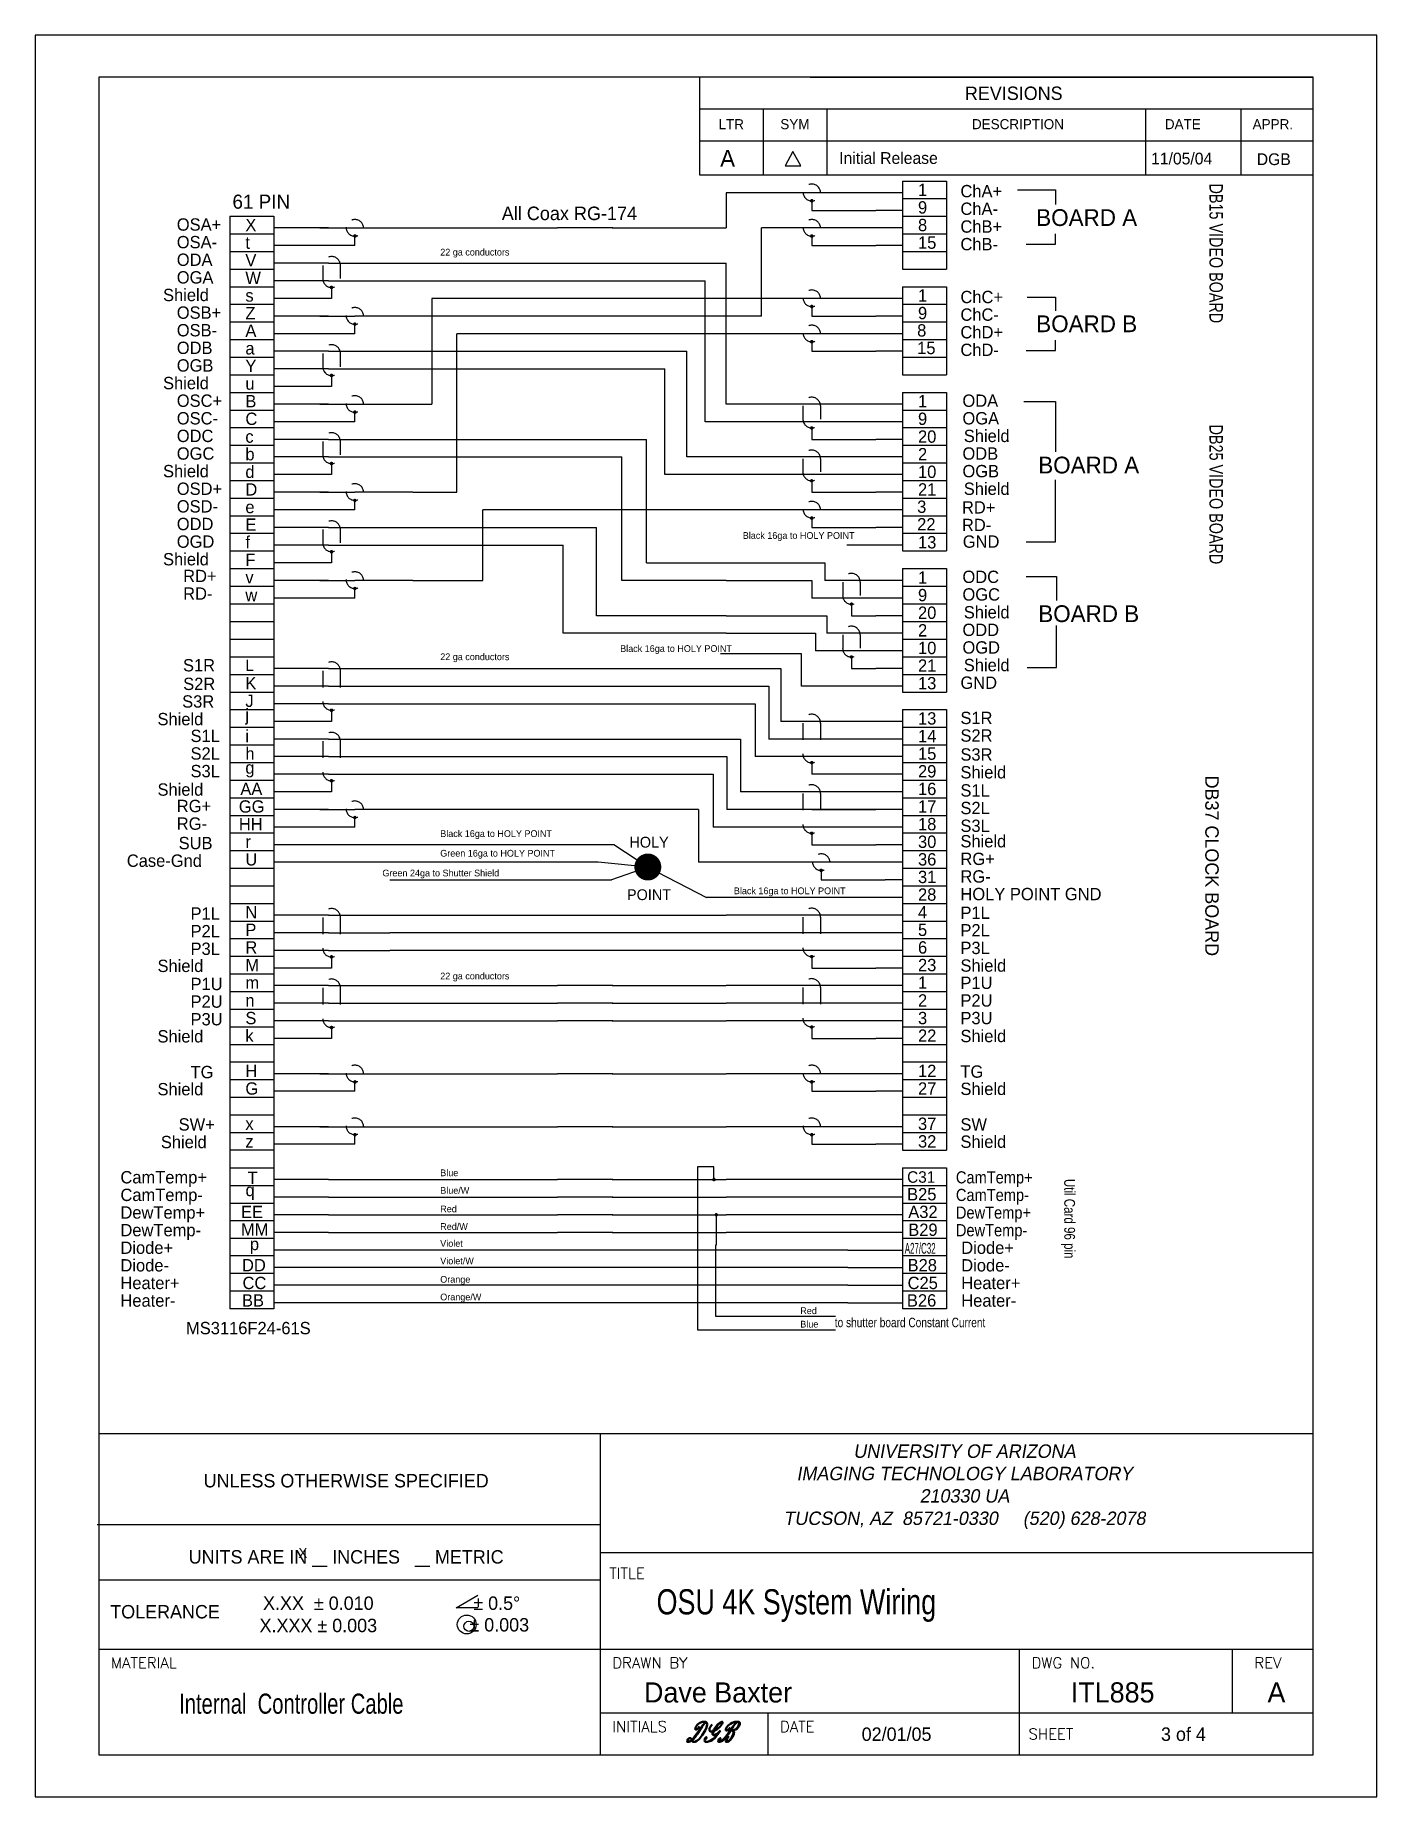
# Model space of a CAD drawing. Extents: x -3.1 to 39.9, y -12.3 to 16.6.
# Drawn here: x -0.34 to 7.66, y -12.25 to -1.75 of the extents above; entities that cross this region are included whole.
import ezdxf
from ezdxf.enums import TextEntityAlignment as Align

# ---------------------------------------------------------------- set-up
doc = ezdxf.new("R2010")
doc.units = 0
doc.header["$LTSCALE"] = 0.35
doc.header["$MEASUREMENT"] = 0
doc.linetypes.add('HIDDEN', pattern=[0.375, 0.25, -0.125])
doc.layers.add('SHEET', color=5, linetype='Continuous')
doc.styles.add('dboSignature', font='scriptc.shx', dxfattribs={"width": 0.8, "oblique": 25})
doc.styles.add('Roman', font='romans')
doc.styles.add('TECHNIC', font='te______.pfb', dxfattribs={"oblique": 10, "height": 0.18})

msp = doc.modelspace()

# ---------------------------------------------------------------- texts
for s, height, p in [('A', 0.1, (3.743, -2.534)), ('Initial Release', 0.07, (4.453, -2.517)), ('11/05/04', 0.07, (6.313, -2.52)), ('DGB', 0.07, (6.943, -2.524)), ('61 PIN', 0.084, (0.835, -2.784)), ('1', 0.0735, (4.923, -2.708)), ('ChA+', 0.0735, (5.176, -2.716)), ('All Coax RG-174 ', 0.08042, (2.441, -2.852)), ('9', 0.0735, (4.923, -2.813)), ('ChA-', 0.0735, (5.176, -2.821)), ('BOARD A', 0.1, (5.628, -2.887)), ('OSA+', 0.0735, (0.503, -2.915)), ('X', 0.0735, (0.912, -2.918)), ('8', 0.0735, (4.923, -2.918)), ('ChB+', 0.0735, (5.176, -2.927)), ('OSA-', 0.0735, (0.503, -3.02)), ('t', 0.0735, (0.912, -3.023)), ('22 ga conductors', 0.04021, (2.074, -3.063)), ('15', 0.0735, (4.923, -3.023)), ('ChB-', 0.0735, (5.176, -3.032)), ('ODA', 0.0735, (0.503, -3.125)), ('V', 0.0735, (0.912, -3.128)), ('OGA', 0.0735, (0.503, -3.23)), ('W', 0.0735, (0.912, -3.233)), ('Shield', 0.0735, (0.421, -3.335)), ('s', 0.0735, (0.912, -3.338)), ('1', 0.0735, (4.923, -3.338)), ('ChC+', 0.0735, (5.176, -3.347)), ('OSB+', 0.0735, (0.503, -3.44)), ('Z', 0.0735, (0.912, -3.443)), ('9', 0.0735, (4.923, -3.443)), ('ChC-', 0.0735, (5.176, -3.452)), ('BOARD B', 0.1, (5.628, -3.52)), ('OSB-', 0.0735, (0.503, -3.545)), ('A', 0.0735, (0.912, -3.548)), ('8', 0.0735, (4.918, -3.546)), ('ChD+', 0.0735, (5.176, -3.557)), ('ODB', 0.0735, (0.503, -3.65)), ('a', 0.0735, (0.912, -3.653)), ('15', 0.0735, (4.918, -3.651)), ('ChD-', 0.0735, (5.176, -3.662)), ('OGB', 0.0735, (0.503, -3.755)), ('Y', 0.0735, (0.912, -3.758)), ('Shield', 0.0735, (0.421, -3.86)), ('u', 0.0735, (0.912, -3.863)), ('OSC+', 0.0735, (0.503, -3.965)), ('B', 0.0735, (0.912, -3.968)), ('1', 0.0735, (4.923, -3.968)), ('ODA', 0.0735, (5.188, -3.965)), ('OSC-', 0.0735, (0.503, -4.07)), ('C', 0.0735, (0.912, -4.073)), ('9', 0.0735, (4.923, -4.073)), ('OGA', 0.0735, (5.188, -4.07)), ('ODC', 0.0735, (0.503, -4.175)), ('c', 0.0735, (0.912, -4.179)), ('20', 0.0735, (4.923, -4.179)), ('Shield', 0.0735, (5.196, -4.175)), ('OGC', 0.0735, (0.503, -4.28)), ('b', 0.0735, (0.912, -4.284)), ('2', 0.0735, (4.923, -4.284)), ('ODB', 0.0735, (5.188, -4.28)), ('BOARD A', 0.1, (5.64, -4.362)), ('Shield', 0.0735, (0.421, -4.385)), ('d', 0.0735, (0.912, -4.389)), ('10', 0.0735, (4.923, -4.389)), ('OGB', 0.0735, (5.188, -4.385)), ('OSD+', 0.0735, (0.503, -4.49)), ('D', 0.0735, (0.912, -4.494)), ('21', 0.0735, (4.923, -4.494)), ('Shield', 0.0735, (5.196, -4.49)), ('OSD-', 0.0735, (0.503, -4.595)), ('e', 0.0735, (0.912, -4.599)), ('3', 0.0735, (4.918, -4.597)), ('RD+', 0.0735, (5.185, -4.601)), ('ODD', 0.0735, (0.503, -4.7)), ('E', 0.0735, (0.912, -4.704)), ('Black 16ga to HOLY POINT', 0.04021, (3.878, -4.752)), ('22', 0.0735, (4.918, -4.702)), ('RD-', 0.0735, (5.185, -4.706)), ('OGD', 0.0735, (0.503, -4.805)), ('f', 0.0735, (0.912, -4.809)), ('13', 0.0735, (4.923, -4.809)), ('GND', 0.0735, (5.19, -4.805)), ('Shield', 0.0735, (0.421, -4.91)), ('F', 0.0735, (0.912, -4.914)), ('RD+', 0.0735, (0.541, -5.01)), ('v', 0.0735, (0.912, -5.017)), ('1', 0.0735, (4.923, -5.019)), ('ODC', 0.0735, (5.188, -5.015)), ('RD-', 0.0735, (0.541, -5.115)), ('w', 0.0735, (0.912, -5.124)), ('9', 0.0735, (4.923, -5.124)), ('OGC', 0.0735, (5.188, -5.12)), ('20', 0.0735, (4.923, -5.229)), ('Shield', 0.0735, (5.196, -5.226)), ('BOARD B', 0.1, (5.64, -5.248)), ('2', 0.0735, (4.923, -5.334)), ('ODD', 0.0735, (5.188, -5.331)), ('22 ga conductors', 0.04021, (2.074, -5.475)), ('Black 16ga to HOLY POINT', 0.04021, (3.147, -5.426)), ('10', 0.0735, (4.923, -5.439)), ('OGD', 0.0735, (5.188, -5.436)), ('S1R', 0.0735, (0.54, -5.542)), ('L', 0.0684, (0.912, -5.54)), ('21', 0.0735, (4.923, -5.544)), ('Shield', 0.0735, (5.196, -5.541)), ('S2R', 0.0735, (0.541, -5.653)), ('K', 0.0735, (0.912, -5.649)), ('13', 0.0735, (4.923, -5.649)), ('GND', 0.0735, (5.176, -5.646)), ('S3R', 0.0735, (0.535, -5.758)), ('j', 0.0735, (0.912, -5.837)), ('J', 0.0735, (0.912, -5.754)), ('Shield', 0.0735, (0.388, -5.863)), ('13', 0.0735, (4.923, -5.859)), ('S1R', 0.0735, (5.176, -5.856)), ('S1L', 0.0735, (0.585, -5.963)), ('i', 0.0735, (0.912, -5.964)), ('14', 0.0735, (4.923, -5.964)), ('S2R', 0.0735, (5.176, -5.961)), ('S2L', 0.0735, (0.585, -6.068)), ('h', 0.0735, (0.912, -6.069)), ('15', 0.0735, (4.923, -6.069)), ('S3R', 0.0735, (5.176, -6.074)), ('S3L', 0.0735, (0.585, -6.173)), ('g', 0.0735, (0.912, -6.152)), ('29', 0.0735, (4.923, -6.174)), ('Shield', 0.0735, (5.176, -6.18)), ('Shield', 0.0735, (0.388, -6.283)), ('AA', 0.0735, (0.882, -6.279)), ('16', 0.0735, (4.923, -6.279)), ('S1L', 0.0735, (5.176, -6.288)), ('RG+', 0.0735, (0.503, -6.381)), ('GG', 0.0735, (0.873, -6.384)), ('17', 0.0735, (4.923, -6.384)), ('S2L', 0.0735, (5.176, -6.393)), ('RG-', 0.0735, (0.503, -6.486)), ('HH', 0.0735, (0.873, -6.489)), ('Black 16ga to HOLY POINT', 0.04021, (2.074, -6.529)), ('18', 0.0735, (4.923, -6.489)), ('S3L', 0.0735, (5.176, -6.499)), ('SUB', 0.0735, (0.514, -6.602)), ('r', 0.0735, (0.912, -6.594)), ('Green 16ga to HOLY POINT', 0.04021, (2.074, -6.646)), ('30', 0.0735, (4.923, -6.594)), ('Shield', 0.0735, (5.176, -6.591)), ('Case-Gnd', 0.0735, (0.205, -6.707)), ('U', 0.0735, (0.912, -6.699)), ('36', 0.0735, (4.923, -6.699)), ('RG+', 0.0735, (5.176, -6.696)), ('Green 24ga to Shutter Shield', 0.04021, (1.729, -6.764)), ('31', 0.0735, (4.923, -6.804)), ('RG-', 0.0735, (5.176, -6.801)), ('Black 16ga to HOLY POINT', 0.04021, (3.825, -6.87)), ('28', 0.0735, (4.923, -6.909)), ('HOLY POINT GND', 0.07352, (5.176, -6.906)), ('P1L', 0.0735, (0.585, -7.022)), ('N', 0.0735, (0.912, -7.014)), ('4', 0.0735, (4.923, -7.014)), ('P1L', 0.0735, (5.176, -7.017)), ('P2L', 0.0735, (0.585, -7.127)), ('P', 0.0735, (0.912, -7.119)), ('5', 0.0735, (4.923, -7.119)), ('P2L', 0.0735, (5.176, -7.122)), ('P3L', 0.0735, (0.585, -7.232)), ('R', 0.0735, (0.912, -7.224)), ('6', 0.0735, (4.923, -7.224)), ('P3L', 0.0735, (5.176, -7.227)), ('Shield', 0.0735, (0.388, -7.334)), ('M', 0.0735, (0.912, -7.329)), ('22 ga conductors', 0.04021, (2.074, -7.378)), ('23', 0.0735, (4.923, -7.329)), ('Shield', 0.0735, (5.176, -7.332)), ('P1U', 0.0735, (0.585, -7.442)), ('m', 0.0735, (0.912, -7.434)), ('1', 0.0735, (4.923, -7.434)), ('P1U', 0.0735, (5.176, -7.435)), ('P2U', 0.0735, (0.585, -7.547)), ('n', 0.0735, (0.912, -7.54)), ('2', 0.0735, (4.923, -7.54)), ('P2U', 0.0735, (5.176, -7.54)), ('P3U', 0.0735, (0.585, -7.652)), ('S', 0.0735, (0.912, -7.645)), ('3', 0.0735, (4.923, -7.645)), ('P3U', 0.0735, (5.176, -7.645)), ('Shield', 0.0735, (0.388, -7.754)), ('k', 0.0735, (0.912, -7.75)), ('22', 0.0735, (4.923, -7.75)), ('Shield', 0.0735, (5.176, -7.752)), ('TG', 0.0735, (0.585, -7.967)), ('H', 0.0735, (0.912, -7.96)), ('12', 0.0735, (4.923, -7.96)), ('TG', 0.0735, (5.176, -7.964)), ('Shield', 0.0735, (0.388, -8.069)), ('G', 0.0735, (0.912, -8.065)), ('27', 0.0735, (4.923, -8.065)), ('Shield', 0.0735, (5.176, -8.067)), ('SW+', 0.0735, (0.514, -8.279)), ('x', 0.0735, (0.912, -8.275)), ('37', 0.0735, (4.923, -8.275)), ('SW', 0.0735, (5.176, -8.279)), ('Shield', 0.0735, (0.408, -8.384)), ('z', 0.0735, (0.912, -8.38)), ('32', 0.0735, (4.923, -8.38)), ('Shield', 0.0735, (5.176, -8.382)), ('CamTemp+', 0.0735, (0.167, -8.594)), ('T', 0.0735, (0.925, -8.597)), ('Blue', 0.0402, (2.074, -8.551)), ('C31', 0.0684, (4.858, -8.59)), ('CamTemp-', 0.0735, (0.167, -8.699)), ('q', 0.0735, (0.913, -8.67)), ('Blue/W', 0.0402, (2.074, -8.656)), ('B25', 0.0735, (4.858, -8.695)), ('DewTemp+', 0.0735, (0.167, -8.804)), ('EE', 0.0735, (0.886, -8.801)), ('Red', 0.0402, (2.074, -8.766)), ('A32', 0.0735, (4.865, -8.8)), ('DewTemp-', 0.0735, (0.167, -8.909)), ('MM', 0.0735, (0.886, -8.905)), ('Red/W', 0.0402, (2.074, -8.871)), ('B29', 0.0735, (4.865, -8.907)), ('Diode+', 0.0735, (0.167, -9.014)), ('p', 0.0735, (0.939, -8.992)), ('Violet', 0.0402, (2.074, -8.972)), ('Diode+', 0.0735, (5.181, -9.014)), ('Diode-', 0.0735, (0.167, -9.119)), ('DD', 0.0735, (0.892, -9.118)), ('Violet/W', 0.0402, (2.074, -9.076)), ('B28', 0.0735, (4.861, -9.118)), ('Diode-', 0.0735, (5.181, -9.119)), ('Heater+', 0.0735, (0.167, -9.224)), ('CC', 0.0735, (0.895, -9.224)), ('Orange', 0.0402, (2.074, -9.186)), ('C25', 0.0735, (4.861, -9.224)), ('Heater+', 0.0735, (5.181, -9.224)), ('Heater-', 0.0735, (0.167, -9.329)), ('BB', 0.0735, (0.892, -9.328)), ('Orange/W', 0.0402, (2.074, -9.291)), ('Red', 0.0402, (4.221, -9.373)), ('B26', 0.0735, (4.857, -9.328)), ('Heater-', 0.0735, (5.181, -9.329)), ('MS3116F24-61S', 0.07352, (0.558, -9.493)), ('Blue', 0.0402, (4.221, -9.453))]:
    msp.add_text(s, height=height).set_placement(p)
at = {"width": 0.8}
for s, height, p in [('DB15 VIDEO BOARD', 0.08, (6.661, -2.634)), ('DB25 VIDEO BOARD', 0.08, (6.661, -4.071)), ('Util Card 96 pin', 0.06434, (5.795, -8.567))]:
    msp.add_text(s, height=height, rotation=270, dxfattribs=at).set_placement(p)
msp.add_text('DB37 CLOCK BOARD', height=0.08, rotation=270).set_placement((6.636, -6.163))
for s, p in [('HOLY', (3.319, -6.56)), ('POINT', (3.319, -6.873))]:
    msp.add_text(s, height=0.0643).set_placement(p, align=Align.MIDDLE)
for s, height, width, p in [('CamTemp+', 0.0724, 0.9, (5.149, -8.594)), ('CamTemp-', 0.0724, 0.9, (5.149, -8.699)), ('DewTemp+', 0.0724, 0.9, (5.149, -8.804)), ('DewTemp-', 0.0724, 0.9, (5.149, -8.909)), ('A27/C32', 0.0643, 0.55, (4.844, -9.013)), ('to shutter board Constant Current', 0.0563, 0.8, (4.427, -9.451))]:
    msp.add_text(s, height=height, dxfattribs=dict(width=width)).set_placement(p)
at = {"layer": 'SHEET'}
msp.add_text('REVISIONS', height=0.08, dxfattribs=at).set_placement((5.494, -2.16), align=Align.BOTTOM_CENTER)
for s, height, p in [('LTR', 0.06, (3.809, -2.28)), ('SYM', 0.06, (4.189, -2.28)), ('DESCRIPTION', 0.06, (5.519, -2.28)), ('DATE', 0.06, (6.502, -2.28)), ('APPR.', 0.06, (7.039, -2.28)), ('UNLESS OTHERWISE SPECIFIED', 0.08, (1.513, -10.366)), ('UNITS ARE IN %%u   %%U INCHES   %%U   %%U METRIC', 0.08, (1.513, -10.82)), ('TOLERANCE', 0.08, (0.433, -11.147)), ('X.XX  %%P 0.010', 0.08, (1.347, -11.096)), ('       %%p 0.5%%D', 0.08, (2.307, -11.096)), ('X.XXX %%P 0.003', 0.08, (1.347, -11.229)), ('        %%P 0.003', 0.08, (2.307, -11.225))]:
    msp.add_text(s, height=height, dxfattribs=at).set_placement(p, align=Align.MIDDLE)
for s, height, p in [('X', 0.06, (1.228, -10.827)), ('Dave Baxter', 0.12, (3.289, -11.688)), ('ITL885', 0.12, (5.834, -11.688)), ('A', 0.12, (7.007, -11.688)), ('02/01/05', 0.08, (4.587, -11.917)), ('3 of 4', 0.08, (6.372, -11.917))]:
    msp.add_text(s, height=height, dxfattribs=at).set_placement(p)
at = {"layer": 'SHEET', "style": 'Roman'}
for s, p in [('TITLE', (3.082, -10.951)), ('MATERIAL', (0.11, -11.484)), ('DRAWN BY', (3.1, -11.484)), ('DWG NO.', (5.6, -11.484)), ('REV', (6.929, -11.484)), ('INITIALS', (3.1, -11.864)), ('DATE', (4.1, -11.864)), ('SHEET', (5.582, -11.908))]:
    msp.add_text(s, height=0.065, dxfattribs=at).set_placement(p)
at = {"layer": 'SHEET'}
for s, height, width, p in [('OSU 4K System Wiring', 0.15, 0.8, (3.364, -11.163)), ('Internal  Controller Cable', 0.12, 0.75, (0.517, -11.755))]:
    msp.add_text(s, height=height, dxfattribs=dict(at, width=width)).set_placement(p)
at = {"layer": 'SHEET', "style": 'dboSignature', "oblique": 25, "width": 0.8}
msp.add_text('DGB', height=0.12, dxfattribs=at).set_placement((3.682, -11.863), align=Align.MIDDLE)
at = {"layer": 'SHEET', "insert": (5.2, -10.654), "char_height": 0.08, "width": 2.99528, "attachment_point": 8, "style": 'TECHNIC'}
msp.add_mtext('{\\Fte______.pfb;UNIVERSITY OF ARIZONA\\PIMAGING TECHNOLOGY LABORATORY\\P210330 UA\\PTUCSON, AZ  85721-0330     (520) 628-2078}', dxfattribs=at)

# ---------------------------------------------------------------- linework, layer by layer
for p, q in [((4.83, -2.619), (4.83, -3.144)), ((4.83, -2.619), (5.092, -2.619)), ((5.092, -2.619), (5.092, -3.144)), ((4.498, -2.689), (3.779, -2.689)), ((3.779, -2.689), (3.779, -2.899)), ((4.829, -2.689), (4.498, -2.689)), ((4.83, -2.724), (5.092, -2.724)), ((5.517, -2.672), (5.742, -2.672)), ((5.742, -2.672), (5.742, -2.759)), ((0.819, -2.829), (0.819, -9.341)), ((0.819, -2.829), (1.081, -2.829)), ((1.081, -2.829), (1.081, -9.341)), ((4.29, -2.794), (4.289, -2.794)), ((4.29, -2.737), (4.29, -2.794)), ((4.29, -2.794), (4.671, -2.794)), ((4.829, -2.794), (4.671, -2.794)), ((4.83, -2.829), (5.092, -2.829)), ((0.819, -2.934), (1.081, -2.934)), ((1.407, -2.899), (1.081, -2.899)), ((1.356, -2.899), (2.773, -2.899)), ((3.103, -2.899), (2.773, -2.899)), ((3.1, -2.899), (3.779, -2.899)), ((4.498, -2.899), (3.989, -2.899)), ((3.989, -3.424), (3.989, -2.899)), ((4.83, -2.899), (4.498, -2.899)), ((4.83, -2.934), (5.092, -2.934)), ((5.742, -2.995), (5.742, -2.933)), ((0.819, -3.039), (1.081, -3.039)), ((1.565, -3.004), (1.081, -3.004)), ((1.565, -3.004), (1.565, -2.947)), ((4.29, -2.947), (4.29, -3.004)), ((4.29, -3.004), (4.671, -3.004)), ((4.83, -3.004), (4.671, -3.004)), ((4.83, -3.039), (5.092, -3.039)), ((5.567, -2.995), (5.742, -2.995)), ((0.819, -3.144), (1.081, -3.144)), ((1.407, -3.109), (1.081, -3.109)), ((1.407, -3.109), (3.779, -3.109)), ((3.779, -3.949), (3.779, -3.109)), ((4.83, -3.144), (5.092, -3.144)), ((0.819, -3.249), (1.081, -3.249)), ((1.407, -3.214), (1.081, -3.214)), ((1.407, -3.214), (3.653, -3.214)), ((1.426, -3.253), (1.426, -3.319)), ((3.653, -4.054), (3.653, -3.214)), ((4.83, -3.249), (4.83, -3.774)), ((4.83, -3.249), (5.092, -3.249)), ((5.092, -3.249), (5.092, -3.774)), ((0.819, -3.354), (1.081, -3.354)), ((1.426, -3.319), (1.081, -3.319)), ((3.779, -3.319), (2.024, -3.319)), ((2.024, -3.319), (2.024, -3.949)), ((4.498, -3.319), (3.779, -3.319)), ((4.829, -3.319), (4.498, -3.319)), ((4.83, -3.354), (5.092, -3.354)), ((5.573, -3.311), (5.742, -3.311)), ((5.742, -3.311), (5.742, -3.392)), ((0.819, -3.459), (1.081, -3.459)), ((1.407, -3.424), (1.081, -3.424)), ((1.356, -3.424), (1.565, -3.424)), ((3.989, -3.424), (1.565, -3.424)), ((4.29, -3.424), (4.289, -3.424)), ((4.29, -3.367), (4.29, -3.424)), ((4.29, -3.424), (4.671, -3.424)), ((4.829, -3.424), (4.671, -3.424)), ((4.83, -3.459), (5.092, -3.459)), ((0.819, -3.564), (1.081, -3.564)), ((1.565, -3.529), (1.081, -3.529)), ((1.565, -3.529), (1.565, -3.472)), ((4.498, -3.529), (2.173, -3.529)), ((2.173, -4.474), (2.173, -3.529)), ((4.829, -3.529), (4.498, -3.529)), ((4.83, -3.564), (5.092, -3.564)), ((5.742, -3.629), (5.742, -3.567)), ((0.819, -3.669), (1.081, -3.669)), ((1.407, -3.634), (1.081, -3.634)), ((1.407, -3.634), (3.545, -3.634)), ((3.545, -4.264), (3.545, -3.634)), ((4.29, -3.577), (4.29, -3.634)), ((4.29, -3.634), (4.671, -3.634)), ((4.829, -3.634), (4.671, -3.634)), ((4.83, -3.669), (5.092, -3.669)), ((5.567, -3.629), (5.742, -3.629)), ((0.819, -3.774), (1.081, -3.774)), ((1.407, -3.739), (1.081, -3.739)), ((1.407, -3.739), (3.414, -3.739)), ((1.426, -3.778), (1.426, -3.844)), ((3.414, -4.369), (3.414, -3.739)), ((4.83, -3.774), (5.092, -3.774)), ((0.819, -3.879), (1.081, -3.879)), ((1.426, -3.844), (1.081, -3.844)), ((4.83, -3.879), (4.83, -4.824)), ((4.83, -3.879), (5.092, -3.879)), ((5.092, -3.879), (5.092, -4.824)), ((0.819, -3.984), (1.081, -3.984)), ((1.407, -3.949), (1.081, -3.949)), ((1.356, -3.949), (2.024, -3.949)), ((4.498, -3.949), (3.779, -3.949)), ((4.83, -3.949), (4.498, -3.949)), ((4.83, -3.984), (5.092, -3.984)), ((5.555, -3.933), (5.742, -3.933)), ((5.742, -3.933), (5.742, -4.233)), ((0.819, -4.089), (1.081, -4.089)), ((1.565, -4.054), (1.081, -4.054)), ((1.565, -4.054), (1.565, -3.997)), ((4.498, -4.054), (3.653, -4.054)), ((4.289, -4.091), (4.289, -4.159)), ((4.829, -4.054), (4.498, -4.054)), ((4.83, -4.089), (5.092, -4.089)), ((0.819, -4.194), (1.081, -4.194)), ((1.407, -4.159), (1.081, -4.159)), ((1.407, -4.159), (3.304, -4.159)), ((3.304, -4.895), (3.304, -4.159)), ((4.289, -4.159), (4.671, -4.159)), ((4.83, -4.159), (4.671, -4.159)), ((4.83, -4.194), (5.092, -4.194)), ((0.819, -4.299), (1.081, -4.299)), ((1.407, -4.264), (1.081, -4.264)), ((1.407, -4.264), (3.156, -4.264)), ((1.426, -4.303), (1.426, -4.369)), ((3.156, -5), (3.156, -4.264)), ((4.498, -4.264), (3.545, -4.264)), ((4.83, -4.264), (4.498, -4.264)), ((4.83, -4.299), (5.092, -4.299)), ((0.819, -4.404), (1.081, -4.404)), ((1.426, -4.369), (1.081, -4.369)), ((4.498, -4.369), (3.414, -4.369)), ((4.289, -4.406), (4.289, -4.474)), ((4.829, -4.369), (4.498, -4.369)), ((4.83, -4.404), (5.092, -4.404)), ((5.742, -4.77), (5.742, -4.401)), ((0.819, -4.509), (1.081, -4.509)), ((1.407, -4.474), (1.081, -4.474)), ((1.356, -4.474), (1.565, -4.474)), ((1.91, -4.474), (1.565, -4.474)), ((1.91, -4.474), (2.173, -4.474)), ((4.289, -4.474), (4.671, -4.474)), ((4.83, -4.474), (4.671, -4.474)), ((4.83, -4.509), (5.092, -4.509)), ((0.819, -4.614), (1.081, -4.614)), ((1.565, -4.579), (1.081, -4.579)), ((1.565, -4.579), (1.565, -4.523)), ((4.498, -4.579), (2.328, -4.579)), ((2.328, -5), (2.328, -4.579)), ((4.829, -4.579), (4.498, -4.579)), ((4.83, -4.614), (5.092, -4.614)), ((0.819, -4.719), (1.081, -4.719)), ((1.407, -4.684), (1.081, -4.684)), ((1.407, -4.684), (3.005, -4.684)), ((3.005, -5.21), (3.005, -4.684)), ((4.29, -4.628), (4.29, -4.684)), ((4.29, -4.684), (4.671, -4.684)), ((4.829, -4.684), (4.671, -4.684)), ((4.83, -4.719), (5.092, -4.719)), ((0.819, -4.824), (1.081, -4.824)), ((1.407, -4.789), (1.081, -4.789)), ((1.407, -4.789), (2.807, -4.789)), ((1.426, -4.829), (1.426, -4.895)), ((2.807, -5.315), (2.807, -4.789)), ((4.829, -4.789), (4.498, -4.789)), ((4.83, -4.824), (5.092, -4.824)), ((5.567, -4.77), (5.742, -4.77)), ((0.819, -4.929), (1.081, -4.929)), ((1.426, -4.895), (1.081, -4.895)), ((3.304, -4.895), (4.367, -4.895)), ((4.367, -4.895), (4.367, -5)), ((4.83, -4.929), (4.83, -5.665)), ((4.83, -4.929), (5.092, -4.929)), ((5.092, -4.929), (5.092, -5.665)), ((0.819, -5.034), (1.081, -5.034)), ((1.407, -5), (1.081, -5)), ((1.356, -5), (1.565, -5)), ((1.91, -5), (1.565, -5)), ((1.91, -5), (2.328, -5)), ((3.779, -5), (3.156, -5)), ((3.779, -5), (4.289, -5)), ((4.289, -5), (4.289, -5.105)), ((4.735, -5), (4.367, -5)), ((4.83, -5), (4.735, -5)), ((4.83, -5.034), (5.092, -5.034)), ((4.83, -5.034), (5.092, -5.034)), ((5.567, -4.976), (5.748, -4.976)), ((5.748, -4.976), (5.748, -5.12)), ((0.819, -5.14), (1.081, -5.14)), ((1.565, -5.105), (1.081, -5.105)), ((1.565, -5.105), (1.565, -5.048)), ((4.735, -5.105), (4.289, -5.105)), ((4.526, -5.141), (4.526, -5.21)), ((4.829, -5.105), (4.735, -5.105)), ((4.83, -5.14), (5.092, -5.14)), ((0.819, -5.245), (1.081, -5.245)), ((3.779, -5.21), (3.005, -5.21)), ((3.779, -5.21), (4.379, -5.21)), ((4.379, -5.21), (4.379, -5.315)), ((4.526, -5.21), (4.671, -5.21)), ((4.83, -5.21), (4.671, -5.21)), ((4.83, -5.245), (5.092, -5.245)), ((0.819, -5.35), (1.081, -5.35)), ((3.779, -5.315), (2.807, -5.315)), ((3.779, -5.315), (4.312, -5.315)), ((4.312, -5.315), (4.312, -5.42)), ((4.735, -5.315), (4.379, -5.315)), ((4.83, -5.315), (4.735, -5.315)), ((4.83, -5.35), (5.092, -5.35)), ((5.748, -5.518), (5.748, -5.269)), ((0.819, -5.455), (1.081, -5.455)), ((4.228, -5.437), (3.746, -5.437)), ((4.228, -5.63), (4.228, -5.437)), ((4.735, -5.42), (4.312, -5.42)), ((4.526, -5.456), (4.526, -5.525)), ((4.829, -5.42), (4.735, -5.42)), ((4.83, -5.455), (5.092, -5.455)), ((0.819, -5.56), (1.081, -5.56)), ((1.407, -5.525), (1.081, -5.525)), ((1.407, -5.525), (4.104, -5.525)), ((4.104, -5.525), (4.104, -5.84)), ((4.526, -5.525), (4.671, -5.525)), ((4.83, -5.525), (4.671, -5.525)), ((4.83, -5.56), (5.092, -5.56)), ((5.573, -5.518), (5.748, -5.518)), ((0.819, -5.665), (1.081, -5.665)), ((1.407, -5.63), (1.081, -5.63)), ((1.407, -5.63), (4.034, -5.63)), ((4.034, -5.63), (4.034, -5.945)), ((4.498, -5.63), (4.228, -5.63)), ((4.829, -5.63), (4.498, -5.63)), ((4.83, -5.665), (5.092, -5.665)), ((0.819, -5.77), (1.081, -5.77)), ((1.407, -5.735), (1.081, -5.735)), ((1.407, -5.735), (3.951, -5.735)), ((1.426, -5.774), (1.426, -5.84)), ((3.951, -5.735), (3.951, -6.05)), ((4.83, -5.77), (4.83, -8.395)), ((4.83, -5.77), (5.092, -5.77)), ((5.092, -5.77), (5.092, -8.395)), ((0.819, -5.875), (1.081, -5.875)), ((1.426, -5.84), (1.081, -5.84)), ((4.498, -5.84), (4.104, -5.84)), ((4.829, -5.84), (4.498, -5.84)), ((4.83, -5.875), (5.092, -5.875)), ((0.819, -5.98), (1.081, -5.98)), ((1.407, -5.945), (1.081, -5.945)), ((1.407, -5.945), (3.865, -5.945)), ((3.865, -5.945), (3.865, -6.26)), ((4.498, -5.945), (4.034, -5.945)), ((4.829, -5.945), (4.498, -5.945)), ((4.83, -5.98), (5.092, -5.98)), ((4.83, -5.98), (5.092, -5.98)), ((0.819, -6.085), (1.081, -6.085)), ((1.407, -6.05), (1.081, -6.05)), ((1.407, -6.05), (3.782, -6.05)), ((3.782, -6.05), (3.782, -6.365)), ((4.498, -6.05), (3.951, -6.05)), ((4.289, -6.086), (4.289, -6.155)), ((4.829, -6.05), (4.498, -6.05)), ((4.83, -6.085), (5.092, -6.085)), ((0.819, -6.19), (1.081, -6.19)), ((1.407, -6.155), (1.081, -6.155)), ((1.407, -6.155), (3.701, -6.155)), ((1.426, -6.194), (1.426, -6.26)), ((3.701, -6.155), (3.701, -6.47)), ((4.829, -6.155), (4.289, -6.155)), ((4.83, -6.19), (5.092, -6.19)), ((0.819, -6.295), (1.081, -6.295)), ((1.426, -6.26), (1.081, -6.26)), ((4.498, -6.26), (3.865, -6.26)), ((4.829, -6.26), (4.498, -6.26)), ((4.83, -6.295), (5.092, -6.295)), ((0.819, -6.4), (1.081, -6.4)), ((1.407, -6.365), (1.081, -6.365)), ((1.356, -6.365), (1.565, -6.365)), ((3.614, -6.365), (1.565, -6.365)), ((3.614, -6.365), (3.614, -6.68)), ((4.498, -6.365), (3.782, -6.365)), ((4.289, -6.365), (4.671, -6.365)), ((4.829, -6.365), (4.498, -6.365)), ((4.83, -6.4), (5.092, -6.4)), ((0.819, -6.505), (1.081, -6.505)), ((1.565, -6.47), (1.081, -6.47)), ((1.565, -6.47), (1.565, -6.413)), ((4.498, -6.47), (3.701, -6.47)), ((4.289, -6.507), (4.289, -6.575)), ((4.829, -6.47), (4.498, -6.47)), ((4.83, -6.505), (5.092, -6.505)), ((0.819, -6.61), (1.081, -6.61)), ((3.11, -6.575), (1.081, -6.575)), ((3.312, -6.708), (3.11, -6.575)), ((4.289, -6.575), (4.671, -6.575)), ((4.829, -6.575), (4.671, -6.575)), ((4.83, -6.61), (5.092, -6.61)), ((0.819, -6.715), (1.081, -6.715)), ((3.016, -6.68), (1.081, -6.68)), ((3.312, -6.708), (3.016, -6.68)), ((3.312, -6.708), (3.096, -6.785)), ((3.312, -6.708), (3.662, -6.89)), ((4.555, -6.68), (3.614, -6.68)), ((4.83, -6.68), (4.555, -6.68)), ((4.83, -6.715), (5.092, -6.715)), ((0.819, -6.82), (1.081, -6.82)), ((1.773, -6.785), (2.57, -6.785)), ((2.57, -6.785), (3.096, -6.785)), ((4.346, -6.728), (4.346, -6.785)), ((4.346, -6.785), (4.727, -6.785)), ((4.83, -6.785), (4.727, -6.785)), ((4.83, -6.82), (5.092, -6.82)), ((0.819, -6.925), (1.081, -6.925)), ((4.829, -6.89), (3.662, -6.89)), ((4.83, -6.925), (5.092, -6.925)), ((0.819, -7.03), (1.081, -7.03)), ((1.407, -6.995), (1.081, -6.995)), ((1.407, -6.995), (1.773, -6.995)), ((1.773, -6.995), (3.779, -6.995)), ((4.498, -6.995), (3.779, -6.995)), ((4.829, -6.995), (4.498, -6.995)), ((4.83, -7.03), (5.092, -7.03)), ((0.819, -7.135), (1.081, -7.135)), ((1.407, -7.1), (1.081, -7.1)), ((1.407, -7.1), (1.773, -7.1)), ((3.779, -7.1), (1.773, -7.1)), ((4.498, -7.1), (3.779, -7.1)), ((4.829, -7.1), (4.498, -7.1)), ((4.83, -7.135), (5.092, -7.135)), ((0.819, -7.24), (1.081, -7.24)), ((1.407, -7.205), (1.081, -7.205)), ((1.407, -7.205), (1.773, -7.205)), ((1.426, -7.244), (1.426, -7.31)), ((3.779, -7.205), (1.773, -7.205)), ((4.498, -7.205), (3.779, -7.205)), ((4.289, -7.242), (4.289, -7.31)), ((4.829, -7.205), (4.498, -7.205)), ((4.83, -7.24), (5.092, -7.24)), ((0.819, -7.345), (1.081, -7.345)), ((1.426, -7.31), (1.081, -7.31)), ((4.289, -7.31), (4.671, -7.31)), ((4.829, -7.31), (4.671, -7.31)), ((4.83, -7.345), (5.092, -7.345)), ((0.819, -7.45), (1.081, -7.45)), ((1.407, -7.415), (1.081, -7.415)), ((1.407, -7.415), (2.773, -7.415)), ((3.103, -7.415), (2.773, -7.415)), ((3.1, -7.415), (3.779, -7.415)), ((4.498, -7.415), (3.779, -7.415)), ((4.829, -7.415), (4.498, -7.415)), ((4.83, -7.45), (5.092, -7.45)), ((0.819, -7.555), (1.081, -7.555)), ((1.407, -7.52), (1.081, -7.52)), ((1.407, -7.52), (2.773, -7.52)), ((3.103, -7.52), (2.773, -7.52)), ((3.1, -7.52), (3.779, -7.52)), ((4.498, -7.52), (3.779, -7.52)), ((4.829, -7.52), (4.498, -7.52)), ((4.83, -7.555), (5.092, -7.555)), ((0.819, -7.66), (1.081, -7.66)), ((1.407, -7.625), (1.081, -7.625)), ((1.407, -7.625), (2.773, -7.625)), ((1.426, -7.665), (1.426, -7.73)), ((3.103, -7.625), (2.773, -7.625)), ((3.1, -7.625), (3.779, -7.625)), ((4.498, -7.625), (3.779, -7.625)), ((4.289, -7.662), (4.289, -7.73)), ((4.829, -7.625), (4.498, -7.625)), ((4.83, -7.66), (5.092, -7.66)), ((0.819, -7.765), (1.081, -7.765)), ((1.426, -7.73), (1.081, -7.73)), ((4.289, -7.73), (4.671, -7.73)), ((4.829, -7.73), (4.671, -7.73)), ((4.83, -7.765), (5.092, -7.765)), ((0.819, -7.87), (1.081, -7.87)), ((0.819, -7.87), (1.081, -7.87)), ((4.83, -7.87), (5.092, -7.87)), ((0.819, -7.975), (1.081, -7.975)), ((1.407, -7.94), (1.081, -7.94)), ((1.356, -7.94), (2.773, -7.94)), ((3.103, -7.94), (2.773, -7.94)), ((3.1, -7.94), (3.779, -7.94)), ((4.498, -7.94), (3.779, -7.94)), ((4.829, -7.94), (4.498, -7.94)), ((4.83, -7.975), (5.092, -7.975)), ((0.819, -8.08), (1.081, -8.08)), ((1.565, -8.045), (1.081, -8.045)), ((1.565, -8.045), (1.565, -7.989)), ((4.29, -7.989), (4.29, -8.045)), ((4.29, -8.045), (4.671, -8.045)), ((4.829, -8.045), (4.671, -8.045)), ((4.83, -8.08), (5.092, -8.08)), ((0.819, -8.185), (1.081, -8.185)), ((4.83, -8.185), (5.092, -8.185)), ((0.819, -8.29), (1.081, -8.29)), ((1.407, -8.256), (1.081, -8.256)), ((1.356, -8.256), (2.773, -8.256)), ((3.103, -8.256), (2.773, -8.256)), ((3.1, -8.256), (3.779, -8.256)), ((4.498, -8.256), (3.779, -8.256)), ((4.829, -8.256), (4.498, -8.256)), ((4.83, -8.29), (5.092, -8.29)), ((1.081, -8.395), (0.819, -8.395)), ((1.565, -8.361), (1.081, -8.361)), ((1.565, -8.361), (1.565, -8.304)), ((4.29, -8.304), (4.29, -8.361)), ((4.29, -8.361), (4.671, -8.361)), ((4.829, -8.361), (4.671, -8.361)), ((4.83, -8.395), (5.092, -8.395)), ((0.819, -8.501), (1.081, -8.501)), ((3.608, -8.495), (3.608, -9.466)), ((3.706, -8.495), (3.608, -8.495)), ((3.706, -8.571), (3.706, -8.495)), ((4.83, -8.501), (4.83, -9.341)), ((4.83, -8.501), (5.092, -8.501)), ((5.092, -8.501), (5.092, -9.341)), ((0.819, -8.606), (1.081, -8.606)), ((1.407, -8.571), (1.081, -8.571)), ((1.407, -8.571), (2.773, -8.571)), ((3.103, -8.571), (2.773, -8.571)), ((3.1, -8.571), (3.779, -8.571)), ((4.498, -8.571), (3.779, -8.571)), ((4.829, -8.571), (4.498, -8.571)), ((4.83, -8.606), (5.092, -8.606)), ((0.819, -8.711), (1.081, -8.711)), ((1.407, -8.676), (1.081, -8.676)), ((1.407, -8.676), (2.773, -8.676)), ((3.103, -8.676), (2.773, -8.676)), ((3.1, -8.676), (3.779, -8.676)), ((4.498, -8.676), (3.779, -8.676)), ((4.829, -8.676), (4.498, -8.676)), ((4.83, -8.711), (5.092, -8.711)), ((0.819, -8.816), (1.081, -8.816)), ((1.407, -8.781), (1.081, -8.781)), ((1.407, -8.781), (2.773, -8.781)), ((3.103, -8.781), (2.773, -8.781)), ((3.1, -8.781), (3.779, -8.781)), ((3.72, -8.781), (3.72, -8.963)), ((4.498, -8.781), (3.779, -8.781)), ((4.829, -8.781), (4.498, -8.781)), ((4.83, -8.816), (5.092, -8.816)), ((0.819, -8.921), (1.081, -8.921)), ((1.407, -8.886), (1.081, -8.886)), ((1.407, -8.886), (2.773, -8.886)), ((3.103, -8.886), (2.773, -8.886)), ((3.1, -8.886), (3.779, -8.886)), ((4.498, -8.886), (3.779, -8.886)), ((4.829, -8.886), (4.498, -8.886)), ((4.83, -8.921), (5.092, -8.921)), ((1.081, -9.026), (0.819, -9.026)), ((4.504, -8.991), (1.081, -8.991)), ((3.716, -8.963), (3.716, -9.386)), ((3.72, -8.963), (3.716, -8.963)), ((4.504, -8.991), (4.83, -8.991)), ((5.092, -9.026), (4.83, -9.026)), ((1.081, -9.131), (0.819, -9.131)), ((4.504, -9.096), (1.081, -9.096)), ((4.504, -9.096), (4.83, -9.096)), ((5.092, -9.131), (4.83, -9.131)), ((1.081, -9.236), (0.819, -9.236)), ((4.504, -9.201), (1.081, -9.201)), ((4.504, -9.201), (4.83, -9.201)), ((5.092, -9.236), (4.83, -9.236)), ((1.081, -9.341), (0.819, -9.341)), ((4.504, -9.306), (1.081, -9.306)), ((4.504, -9.306), (4.83, -9.306)), ((5.092, -9.341), (4.83, -9.341)), ((3.716, -9.386), (4.43, -9.386)), ((3.608, -9.466), (4.43, -9.466))]:
    msp.add_line(p, q)
at = {"linetype": 'HIDDEN'}
for p, q in [((1.373, -3.122), (1.373, -3.201)), ((1.478, -3.122), (1.478, -3.201)), ((1.373, -3.647), (1.373, -3.726)), ((1.478, -3.647), (1.478, -3.726)), ((4.237, -3.96), (4.237, -4.038)), ((4.342, -3.96), (4.342, -4.038)), ((1.373, -4.172), (1.373, -4.251)), ((1.478, -4.172), (1.478, -4.251)), ((4.237, -4.275), (4.237, -4.353)), ((4.342, -4.275), (4.342, -4.353)), ((1.373, -4.697), (1.373, -4.776)), ((1.478, -4.697), (1.478, -4.776)), ((4.474, -5.01), (4.474, -5.089)), ((4.579, -5.01), (4.579, -5.089)), ((4.474, -5.325), (4.474, -5.404)), ((4.579, -5.325), (4.579, -5.404)), ((1.373, -5.538), (1.373, -5.721)), ((1.478, -5.538), (1.478, -5.721)), ((4.237, -5.85), (4.237, -6.034)), ((4.342, -5.85), (4.342, -6.034)), ((1.373, -5.958), (1.373, -6.142)), ((1.478, -5.958), (1.478, -6.142)), ((4.237, -6.27), (4.237, -6.454)), ((4.342, -6.27), (4.342, -6.454)), ((1.373, -7.008), (1.373, -7.192)), ((1.478, -7.008), (1.478, -7.192)), ((4.237, -7.006), (4.237, -7.189)), ((4.342, -7.006), (4.342, -7.189)), ((1.373, -7.428), (1.373, -7.612)), ((1.478, -7.428), (1.478, -7.612)), ((4.237, -7.426), (4.237, -7.609)), ((4.342, -7.426), (4.342, -7.609))]:
    msp.add_line(p, q, dxfattribs=at)
for points, const_width in [([(4.284, -2.737, 1), (4.295, -2.737, 1)], 0.0105), ([(1.56, -2.947, 1), (1.571, -2.947, 1)], 0.0105), ([(4.284, -2.947, 1), (4.295, -2.947, 1)], 0.0105), ([(1.42, -3.253, 1), (1.431, -3.253, 1)], 0.0105), ([(4.284, -3.367, 1), (4.295, -3.367, 1)], 0.0105), ([(1.56, -3.472, 1), (1.57, -3.472, 1)], 0.0105), ([(4.284, -3.577, 1), (4.295, -3.577, 1)], 0.0105), ([(1.42, -3.778, 1), (1.431, -3.778, 1)], 0.0105), ([(1.56, -3.997, 1), (1.571, -3.997, 1)], 0.0105), ([(4.284, -4.091, 1), (4.294, -4.091, 1)], 0.0105), ([(1.42, -4.303, 1), (1.431, -4.303, 1)], 0.0105), ([(4.284, -4.406, 1), (4.294, -4.406, 1)], 0.0105), ([(1.56, -4.523, 1), (1.57, -4.523, 1)], 0.0105), ([(4.284, -4.628, 1), (4.295, -4.628, 1)], 0.0105), ([(1.42, -4.829, 1), (1.431, -4.829, 1)], 0.0105), ([(1.56, -5.048, 1), (1.57, -5.048, 1)], 0.0105), ([(4.521, -5.141, 1), (4.531, -5.141, 1)], 0.0105), ([(4.521, -5.456, 1), (4.531, -5.456, 1)], 0.0105), ([(1.42, -5.774, 1), (1.431, -5.774, 1)], 0.0105), ([(4.284, -6.086, 1), (4.294, -6.086, 1)], 0.0105), ([(1.42, -6.194, 1), (1.431, -6.194, 1)], 0.0105), ([(1.56, -6.413, 1), (1.57, -6.413, 1)], 0.0105), ([(4.284, -6.507, 1), (4.294, -6.507, 1)], 0.0105), ([(3.272, -6.708, 1), (3.352, -6.708, 1)], 0.0804), ([(4.34, -6.728, 1), (4.351, -6.728, 1)], 0.0105), ([(1.42, -7.244, 1), (1.431, -7.244, 1)], 0.0105), ([(4.284, -7.242, 1), (4.294, -7.242, 1)], 0.0105), ([(1.42, -7.665, 1), (1.431, -7.665, 1)], 0.0105), ([(4.284, -7.662, 1), (4.294, -7.662, 1)], 0.0105), ([(1.56, -7.989, 1), (1.571, -7.989, 1)], 0.0105), ([(4.284, -7.989, 1), (4.295, -7.989, 1)], 0.0105), ([(1.56, -8.304, 1), (1.571, -8.304, 1)], 0.0105), ([(4.284, -8.304, 1), (4.295, -8.304, 1)], 0.0105), ([(3.701, -8.571, 1), (3.712, -8.571, 1)], 0.0105), ([(3.715, -8.781, 1), (3.725, -8.781, 1)], 0.0105)]:
    msp.add_lwpolyline(points, format="xyb", close=True, dxfattribs=dict(const_width=const_width))
for centre, start, end in [((4.29, -2.69), 0, 180), ((4.29, -2.685), 180, 0), ((1.565, -2.901), 0, 180), ((1.565, -2.895), 180, 0), ((4.29, -2.901), 0, 180), ((4.29, -2.895), 180, 0), ((1.426, -3.122), 0, 180), ((1.426, -3.201), 180, 0), ((4.29, -3.321), 0, 180), ((4.29, -3.315), 180, 0), ((1.565, -3.426), 0, 180), ((1.565, -3.42), 180, 0), ((4.29, -3.531), 0, 180), ((4.29, -3.525), 180, 0), ((1.426, -3.647), 0, 180), ((1.426, -3.726), 180, 0), ((1.565, -3.951), 0, 180), ((1.565, -3.945), 180, 0), ((4.289, -3.96), 0, 180), ((4.289, -4.038), 180, 0), ((1.426, -4.172), 0, 180), ((1.426, -4.251), 180, 0), ((4.289, -4.275), 0, 180), ((4.289, -4.353), 180, 0), ((1.565, -4.476), 0, 180), ((1.565, -4.47), 180, 0), ((4.29, -4.581), 0, 180), ((4.29, -4.575), 180, 0), ((1.426, -4.697), 0, 180), ((1.426, -4.776), 180, 0), ((1.565, -5.001), 0, 180), ((1.565, -4.995), 180, 0), ((4.526, -5.01), 0, 180), ((4.526, -5.089), 180, 0), ((4.526, -5.325), 0, 180), ((4.526, -5.404), 180, 0), ((1.426, -5.538), 0, 180), ((1.426, -5.721), 180, 0), ((4.289, -5.85), 0, 180), ((1.426, -5.958), 0, 180), ((4.289, -6.034), 180, 0), ((1.426, -6.142), 180, 0), ((4.289, -6.27), 0, 180), ((1.565, -6.367), 0, 180), ((1.565, -6.361), 180, 0), ((4.289, -6.454), 180, 0), ((4.346, -6.682), 0, 180), ((4.346, -6.676), 180, 0), ((1.426, -7.008), 0, 180), ((4.289, -7.006), 0, 180), ((1.426, -7.192), 180, 0), ((4.289, -7.189), 180, 0), ((1.426, -7.428), 0, 180), ((4.289, -7.426), 0, 180), ((1.426, -7.612), 180, 0), ((4.289, -7.609), 180, 0), ((1.565, -7.942), 0, 180), ((1.565, -7.936), 180, 0), ((4.29, -7.942), 0, 180), ((4.29, -7.936), 180, 0), ((1.565, -8.257), 0, 180), ((1.565, -8.251), 180, 0), ((4.29, -8.257), 0, 180), ((4.29, -8.251), 180, 0)]:
    msp.add_arc(centre, 0.0525, start, end, dxfattribs=at)
at = {"layer": 'SHEET'}
for p, q in [((7.659, -1.75), (-0.341, -1.75)), ((-0.341, -1.75), (-0.341, -12.25)), ((7.659, -12.25), (7.659, -1.75)), ((7.279, -2), (0.039, -2)), ((0.039, -2), (0.039, -12)), ((3.619, -2), (3.619, -2.583)), ((4.279, -2), (7.279, -2)), ((7.279, -12), (7.279, -2)), ((7.279, -2.19), (3.619, -2.19)), ((3.999, -2.19), (3.999, -2.583)), ((4.379, -2.19), (4.379, -2.583)), ((6.279, -2.19), (6.279, -2.583)), ((6.849, -2.19), (6.849, -2.583)), ((3.619, -2.38), (7.279, -2.38)), ((4.177, -2.444), (4.13, -2.528)), ((4.224, -2.528), (4.177, -2.444)), ((3.619, -2.583), (7.279, -2.583)), ((4.13, -2.528), (4.224, -2.528)), ((0.039, -10.084), (7.279, -10.084)), ((3.029, -12), (3.029, -10.084)), ((3.029, -10.63), (0.029, -10.63)), ((3.029, -10.63), (0.039, -10.63)), ((3.029, -10.794), (7.279, -10.794)), ((0.039, -10.957), (3.029, -10.957)), ((2.169, -11.123), (2.298, -11.048)), ((2.298, -11.123), (2.169, -11.123)), ((0.039, -11.37), (7.279, -11.37)), ((5.529, -12), (5.529, -11.37)), ((6.799, -11.75), (6.799, -11.37)), ((3.029, -11.75), (7.279, -11.75)), ((4.029, -12), (4.029, -11.75)), ((0.039, -12), (7.279, -12)), ((-0.341, -12.25), (7.659, -12.25))]:
    msp.add_line(p, q, dxfattribs=at)
for centre, radius in [((2.232, -11.223), 0.0562), ((2.245, -11.234), 0.0301)]:
    msp.add_circle(centre, radius, dxfattribs=at)

msp.set_redraw_order([(e.dxf.handle, doc.entitydb.next_handle()) for e in msp.query("TEXT MTEXT ATTDEF DIMENSION ARC_DIMENSION")])  # texts and dimensions are drawn at this point

doc.saveas('drawing.dxf')
